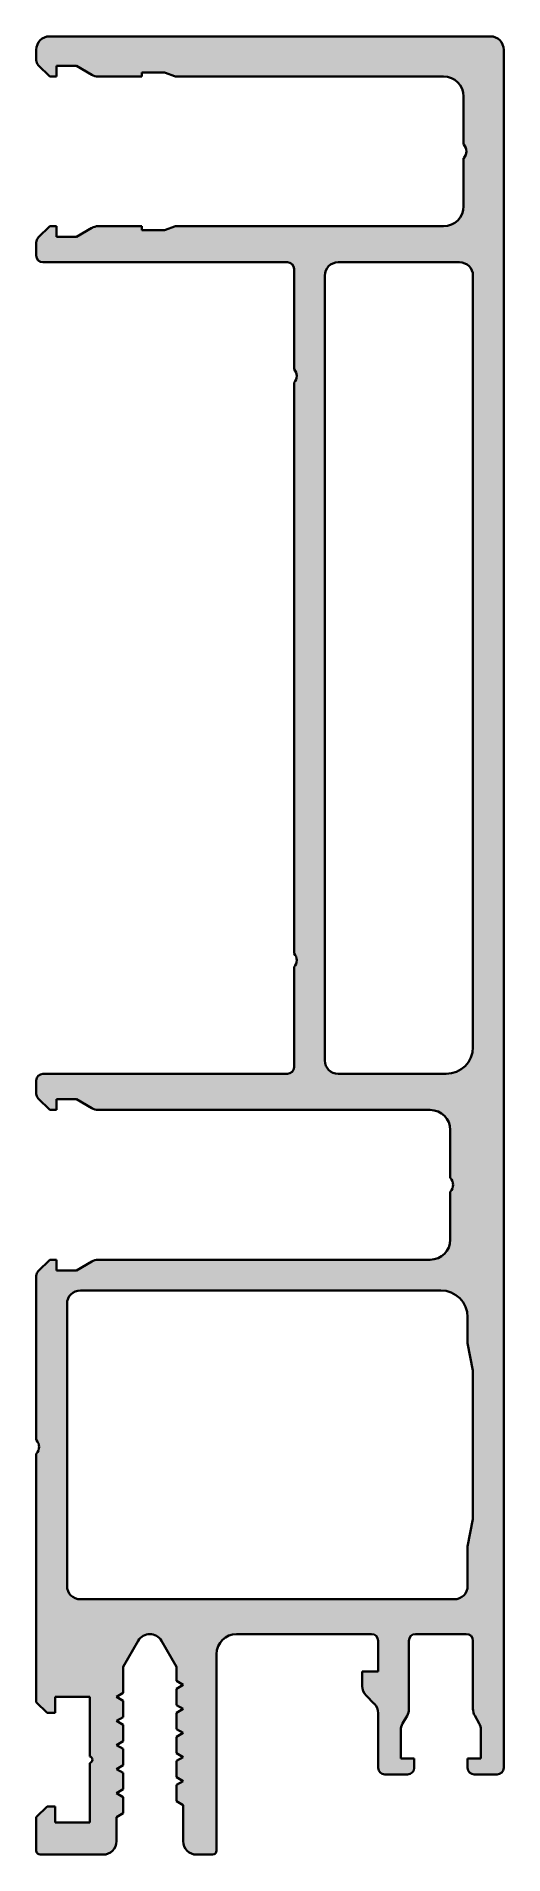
# Model space of a CAD drawing. Header units: millimetres. Extents: x 1 to 36, y 0 to 136.
import ezdxf

# ---------------------------------------------------------------- set-up
doc = ezdxf.new("R2010")
doc.units = ezdxf.units.MM
doc.layers.add('0S-Alu hatch', color=253, linetype='Continuous', lineweight=25, true_color=0xadadad)
doc.layers.add('S03_AL_Kontur', color=7, linetype='Continuous', lineweight=35, true_color=0xffffff)

msp = doc.modelspace()

# ---------------------------------------------------------------- hatches: boundary and pattern name
at = {"layer": '0S-Alu hatch', "extrusion": (0, 0, -1)}
h = msp.add_hatch(color=256, dxfattribs=at)
h.paths.add_polyline_path([(-5.9, 133), (-5.87, 133), (-5.84, 133), (-5.81, 133), (-5.77, 133.01), (-5.74, 133.01), (-5.71, 133.02), (-5.68, 133.03), (-5.64, 133.03), (-5.61, 133.04), (-5.58, 133.05), (-5.55, 133.06), (-5.52, 133.08), (-5.49, 133.09), (-5.46, 133.1), (-5.43, 133.12), (-5.4, 133.13), (-4.25, 133.8), (-2.75, 133.8), (-2.75, 133), (-2.25, 133), (-1.4, 133.85), (-1.39, 133.86), (-1.38, 133.87), (-1.37, 133.88), (-1.36, 133.89), (-1.36, 133.9), (-1.35, 133.91), (-1.34, 133.92), (-1.33, 133.93), (-1.33, 133.94), (-1.32, 133.95), (-1.32, 133.96), (-1.31, 133.97), (-1.3, 133.98), (-1.3, 133.99), (-1.29, 134), (-1.29, 134.02), (-1.28, 134.03), (-1.28, 134.04), (-1.28, 134.05), (-1.27, 134.06), (-1.27, 134.07), (-1.26, 134.09), (-1.26, 134.1), (-1.26, 134.11), (-1.26, 134.12), (-1.26, 134.13), (-1.25, 134.15), (-1.25, 134.16), (-1.25, 134.17), (-1.25, 134.18), (-1.25, 134.2), (-1.25, 134.21), (-1.25, 135), (-1.25, 135.02), (-1.25, 135.04), (-1.25, 135.07), (-1.25, 135.09), (-1.26, 135.11), (-1.26, 135.14), (-1.26, 135.16), (-1.27, 135.18), (-1.27, 135.21), (-1.28, 135.23), (-1.28, 135.25), (-1.29, 135.28), (-1.3, 135.3), (-1.3, 135.32), (-1.31, 135.34), (-1.32, 135.37), (-1.33, 135.39), (-1.34, 135.41), (-1.35, 135.44), (-1.36, 135.46), (-1.37, 135.48), (-1.39, 135.5), (-1.4, 135.53), (-1.41, 135.55), (-1.43, 135.57), (-1.44, 135.59), (-1.46, 135.61), (-1.47, 135.63), (-1.49, 135.65), (-1.51, 135.67), (-1.52, 135.69), (-1.54, 135.71), (-1.56, 135.73), (-1.58, 135.74), (-1.6, 135.76), (-1.62, 135.78), (-1.64, 135.79), (-1.66, 135.81), (-1.68, 135.82), (-1.7, 135.84), (-1.72, 135.85), (-1.75, 135.86), (-1.77, 135.88), (-1.79, 135.89), (-1.81, 135.9), (-1.84, 135.91), (-1.86, 135.92), (-1.88, 135.93), (-1.91, 135.94), (-1.93, 135.95), (-1.95, 135.95), (-1.97, 135.96), (-2, 135.97), (-2.02, 135.97), (-2.04, 135.98), (-2.07, 135.98), (-2.09, 135.99), (-2.11, 135.99), (-2.14, 135.99), (-2.16, 136), (-2.18, 136), (-2.21, 136), (-2.23, 136), (-2.25, 136), (-35.25, 136), (-35.27, 136), (-35.29, 136), (-35.32, 136), (-35.34, 136), (-35.36, 135.99), (-35.39, 135.99), (-35.41, 135.99), (-35.43, 135.98), (-35.46, 135.98), (-35.48, 135.97), (-35.5, 135.97), (-35.53, 135.96), (-35.55, 135.95), (-35.57, 135.95), (-35.59, 135.94), (-35.62, 135.93), (-35.64, 135.92), (-35.66, 135.91), (-35.69, 135.9), (-35.71, 135.89), (-35.73, 135.88), (-35.75, 135.86), (-35.78, 135.85), (-35.8, 135.84), (-35.82, 135.82), (-35.84, 135.81), (-35.86, 135.79), (-35.88, 135.78), (-35.9, 135.76), (-35.92, 135.74), (-35.94, 135.73), (-35.96, 135.71), (-35.98, 135.69), (-35.99, 135.67), (-36.01, 135.65), (-36.03, 135.63), (-36.04, 135.61), (-36.06, 135.59), (-36.07, 135.57), (-36.09, 135.55), (-36.1, 135.53), (-36.11, 135.5), (-36.13, 135.48), (-36.14, 135.46), (-36.15, 135.44), (-36.16, 135.41), (-36.17, 135.39), (-36.18, 135.37), (-36.19, 135.34), (-36.2, 135.32), (-36.2, 135.3), (-36.21, 135.28), (-36.22, 135.25), (-36.22, 135.23), (-36.23, 135.21), (-36.23, 135.18), (-36.24, 135.16), (-36.24, 135.14), (-36.24, 135.11), (-36.25, 135.09), (-36.25, 135.07), (-36.25, 135.04), (-36.25, 135.02), (-36.25, 135), (-36.25, 6.5), (-36.25, 6.49), (-36.25, 6.48), (-36.25, 6.47), (-36.25, 6.46), (-36.25, 6.44), (-36.25, 6.43), (-36.24, 6.42), (-36.24, 6.41), (-36.24, 6.4), (-36.24, 6.39), (-36.23, 6.37), (-36.23, 6.36), (-36.23, 6.35), (-36.22, 6.34), (-36.22, 6.33), (-36.21, 6.32), (-36.21, 6.3), (-36.21, 6.29), (-36.2, 6.28), (-36.19, 6.27), (-36.19, 6.26), (-36.18, 6.25), (-36.18, 6.24), (-36.17, 6.23), (-36.16, 6.22), (-36.15, 6.21), (-36.15, 6.19), (-36.14, 6.18), (-36.13, 6.17), (-36.12, 6.17), (-36.11, 6.16), (-36.1, 6.15), (-36.09, 6.14), (-36.08, 6.13), (-36.08, 6.12), (-36.07, 6.11), (-36.06, 6.1), (-36.04, 6.1), (-36.03, 6.09), (-36.02, 6.08), (-36.01, 6.07), (-36, 6.07), (-35.99, 6.06), (-35.98, 6.06), (-35.97, 6.05), (-35.96, 6.04), (-35.95, 6.04), (-35.93, 6.04), (-35.92, 6.03), (-35.91, 6.03), (-35.9, 6.02), (-35.89, 6.02), (-35.88, 6.02), (-35.86, 6.01), (-35.85, 6.01), (-35.84, 6.01), (-35.83, 6.01), (-35.82, 6), (-35.81, 6), (-35.79, 6), (-35.78, 6), (-35.77, 6), (-35.76, 6), (-35.75, 6), (-34.05, 6), (-34.04, 6), (-34.03, 6), (-34.02, 6), (-34.01, 6), (-33.99, 6), (-33.98, 6), (-33.97, 6.01), (-33.96, 6.01), (-33.95, 6.01), (-33.94, 6.01), (-33.92, 6.02), (-33.91, 6.02), (-33.9, 6.02), (-33.89, 6.03), (-33.88, 6.03), (-33.87, 6.04), (-33.85, 6.04), (-33.84, 6.04), (-33.83, 6.05), (-33.82, 6.06), (-33.81, 6.06), (-33.8, 6.07), (-33.79, 6.07), (-33.78, 6.08), (-33.77, 6.09), (-33.76, 6.1), (-33.74, 6.1), (-33.73, 6.11), (-33.72, 6.12), (-33.72, 6.13), (-33.71, 6.14), (-33.7, 6.15), (-33.69, 6.16), (-33.68, 6.17), (-33.67, 6.17), (-33.66, 6.18), (-33.65, 6.19), (-33.65, 6.21), (-33.64, 6.22), (-33.63, 6.23), (-33.62, 6.24), (-33.62, 6.25), (-33.61, 6.26), (-33.61, 6.27), (-33.6, 6.28), (-33.59, 6.29), (-33.59, 6.3), (-33.59, 6.32), (-33.58, 6.33), (-33.58, 6.34), (-33.57, 6.35), (-33.57, 6.36), (-33.57, 6.37), (-33.56, 6.39), (-33.56, 6.4), (-33.56, 6.41), (-33.56, 6.42), (-33.55, 6.43), (-33.55, 6.44), (-33.55, 6.46), (-33.55, 6.47), (-33.55, 6.48), (-33.55, 6.49), (-33.55, 6.5), (-33.55, 7.2), (-34.55, 7.2), (-34.55, 9.32), (-34.55, 9.36), (-34.55, 9.39), (-34.55, 9.42), (-34.54, 9.45), (-34.54, 9.49), (-34.53, 9.52), (-34.52, 9.55), (-34.52, 9.58), (-34.51, 9.62), (-34.5, 9.65), (-34.49, 9.68), (-34.47, 9.71), (-34.46, 9.74), (-34.45, 9.77), (-34.43, 9.8), (-34.42, 9.82), (-34.08, 10.4), (-34.07, 10.43), (-34.05, 10.46), (-34.04, 10.49), (-34.03, 10.52), (-34.01, 10.55), (-34, 10.58), (-33.99, 10.61), (-33.98, 10.64), (-33.98, 10.67), (-33.97, 10.71), (-33.96, 10.74), (-33.96, 10.77), (-33.95, 10.8), (-33.95, 10.84), (-33.95, 10.87), (-33.95, 10.9), (-33.95, 16), (-33.95, 16.01), (-33.95, 16.02), (-33.95, 16.03), (-33.95, 16.04), (-33.95, 16.06), (-33.95, 16.07), (-33.94, 16.08), (-33.94, 16.09), (-33.94, 16.1), (-33.94, 16.11), (-33.93, 16.13), (-33.93, 16.14), (-33.93, 16.15), (-33.92, 16.16), (-33.92, 16.17), (-33.91, 16.18), (-33.91, 16.2), (-33.91, 16.21), (-33.9, 16.22), (-33.89, 16.23), (-33.89, 16.24), (-33.88, 16.25), (-33.88, 16.26), (-33.87, 16.27), (-33.86, 16.28), (-33.85, 16.29), (-33.85, 16.31), (-33.84, 16.32), (-33.83, 16.33), (-33.82, 16.33), (-33.81, 16.34), (-33.8, 16.35), (-33.79, 16.36), (-33.78, 16.37), (-33.78, 16.38), (-33.77, 16.39), (-33.76, 16.4), (-33.74, 16.4), (-33.73, 16.41), (-33.72, 16.42), (-33.71, 16.43), (-33.7, 16.43), (-33.69, 16.44), (-33.68, 16.44), (-33.67, 16.45), (-33.66, 16.46), (-33.65, 16.46), (-33.63, 16.46), (-33.62, 16.47), (-33.61, 16.47), (-33.6, 16.48), (-33.59, 16.48), (-33.58, 16.48), (-33.56, 16.49), (-33.55, 16.49), (-33.54, 16.49), (-33.53, 16.49), (-33.52, 16.5), (-33.51, 16.5), (-33.49, 16.5), (-33.48, 16.5), (-33.47, 16.5), (-33.46, 16.5), (-33.45, 16.5), (-29.65, 16.5), (-29.64, 16.5), (-29.63, 16.5), (-29.62, 16.5), (-29.61, 16.5), (-29.59, 16.5), (-29.58, 16.5), (-29.57, 16.49), (-29.56, 16.49), (-29.55, 16.49), (-29.54, 16.49), (-29.52, 16.48), (-29.51, 16.48), (-29.5, 16.48), (-29.49, 16.47), (-29.48, 16.47), (-29.47, 16.46), (-29.45, 16.46), (-29.44, 16.46), (-29.43, 16.45), (-29.42, 16.44), (-29.41, 16.44), (-29.4, 16.43), (-29.39, 16.43), (-29.38, 16.42), (-29.37, 16.41), (-29.36, 16.4), (-29.34, 16.4), (-29.33, 16.39), (-29.32, 16.38), (-29.32, 16.37), (-29.31, 16.36), (-29.3, 16.35), (-29.29, 16.34), (-29.28, 16.33), (-29.27, 16.33), (-29.26, 16.32), (-29.25, 16.31), (-29.25, 16.29), (-29.24, 16.28), (-29.23, 16.27), (-29.22, 16.26), (-29.22, 16.25), (-29.21, 16.24), (-29.21, 16.23), (-29.2, 16.22), (-29.19, 16.21), (-29.19, 16.2), (-29.19, 16.18), (-29.18, 16.17), (-29.18, 16.16), (-29.17, 16.15), (-29.17, 16.14), (-29.17, 16.13), (-29.16, 16.11), (-29.16, 16.1), (-29.16, 16.09), (-29.16, 16.08), (-29.15, 16.07), (-29.15, 16.06), (-29.15, 16.04), (-29.15, 16.03), (-29.15, 16.02), (-29.15, 16.01), (-29.15, 16), (-29.15, 10.88), (-29.15, 10.84), (-29.15, 10.81), (-29.15, 10.78), (-29.14, 10.75), (-29.14, 10.71), (-29.13, 10.68), (-29.12, 10.65), (-29.12, 10.62), (-29.11, 10.58), (-29.1, 10.55), (-29.09, 10.52), (-29.07, 10.49), (-29.06, 10.46), (-29.05, 10.43), (-29.03, 10.4), (-29.02, 10.38), (-28.68, 9.8), (-28.67, 9.77), (-28.65, 9.74), (-28.64, 9.71), (-28.63, 9.68), (-28.61, 9.65), (-28.6, 9.62), (-28.59, 9.59), (-28.58, 9.56), (-28.58, 9.53), (-28.57, 9.49), (-28.56, 9.46), (-28.56, 9.43), (-28.55, 9.4), (-28.55, 9.36), (-28.55, 9.33), (-28.55, 9.3), (-28.55, 7.2), (-29.55, 7.2), (-29.55, 6.5), (-29.55, 6.49), (-29.55, 6.48), (-29.55, 6.47), (-29.55, 6.46), (-29.55, 6.44), (-29.55, 6.43), (-29.54, 6.42), (-29.54, 6.41), (-29.54, 6.4), (-29.54, 6.39), (-29.53, 6.37), (-29.53, 6.36), (-29.53, 6.35), (-29.52, 6.34), (-29.52, 6.33), (-29.51, 6.32), (-29.51, 6.3), (-29.51, 6.29), (-29.5, 6.28), (-29.49, 6.27), (-29.49, 6.26), (-29.48, 6.25), (-29.48, 6.24), (-29.47, 6.23), (-29.46, 6.22), (-29.45, 6.21), (-29.45, 6.19), (-29.44, 6.18), (-29.43, 6.17), (-29.42, 6.17), (-29.41, 6.16), (-29.4, 6.15), (-29.39, 6.14), (-29.38, 6.13), (-29.38, 6.12), (-29.37, 6.11), (-29.36, 6.1), (-29.34, 6.1), (-29.33, 6.09), (-29.32, 6.08), (-29.31, 6.07), (-29.3, 6.07), (-29.29, 6.06), (-29.28, 6.06), (-29.27, 6.05), (-29.26, 6.04), (-29.25, 6.04), (-29.23, 6.04), (-29.22, 6.03), (-29.21, 6.03), (-29.2, 6.02), (-29.19, 6.02), (-29.18, 6.02), (-29.16, 6.01), (-29.15, 6.01), (-29.14, 6.01), (-29.13, 6.01), (-29.12, 6), (-29.11, 6), (-29.09, 6), (-29.08, 6), (-29.07, 6), (-29.06, 6), (-29.05, 6), (-27.35, 6), (-27.34, 6), (-27.33, 6), (-27.32, 6), (-27.31, 6), (-27.29, 6), (-27.28, 6), (-27.27, 6.01), (-27.26, 6.01), (-27.25, 6.01), (-27.24, 6.01), (-27.22, 6.02), (-27.21, 6.02), (-27.2, 6.02), (-27.19, 6.03), (-27.18, 6.03), (-27.17, 6.04), (-27.15, 6.04), (-27.14, 6.04), (-27.13, 6.05), (-27.12, 6.06), (-27.11, 6.06), (-27.1, 6.07), (-27.09, 6.07), (-27.08, 6.08), (-27.07, 6.09), (-27.06, 6.1), (-27.04, 6.1), (-27.03, 6.11), (-27.02, 6.12), (-27.02, 6.13), (-27.01, 6.14), (-27, 6.15), (-26.99, 6.16), (-26.98, 6.17), (-26.97, 6.17), (-26.96, 6.18), (-26.95, 6.19), (-26.95, 6.21), (-26.94, 6.22), (-26.93, 6.23), (-26.92, 6.24), (-26.92, 6.25), (-26.91, 6.26), (-26.91, 6.27), (-26.9, 6.28), (-26.89, 6.29), (-26.89, 6.3), (-26.89, 6.32), (-26.88, 6.33), (-26.88, 6.34), (-26.87, 6.35), (-26.87, 6.36), (-26.87, 6.37), (-26.86, 6.39), (-26.86, 6.4), (-26.86, 6.41), (-26.86, 6.42), (-26.85, 6.43), (-26.85, 6.44), (-26.85, 6.46), (-26.85, 6.47), (-26.85, 6.48), (-26.85, 6.49), (-26.85, 6.5), (-26.85, 10.59), (-26.85, 10.61), (-26.85, 10.63), (-26.85, 10.66), (-26.85, 10.68), (-26.84, 10.71), (-26.84, 10.73), (-26.84, 10.75), (-26.83, 10.78), (-26.83, 10.8), (-26.82, 10.83), (-26.81, 10.85), (-26.81, 10.87), (-26.8, 10.9), (-26.79, 10.92), (-26.78, 10.95), (-26.77, 10.97), (-26.76, 10.99), (-26.75, 11.01), (-26.74, 11.04), (-26.73, 11.06), (-26.72, 11.08), (-26.71, 11.1), (-26.69, 11.12), (-26.68, 11.14), (-26.67, 11.16), (-26.65, 11.18), (-26.64, 11.2), (-26.62, 11.22), (-26.61, 11.24), (-26.59, 11.26), (-26.57, 11.28), (-26.56, 11.29), (-25.94, 11.91), (-25.93, 11.92), (-25.91, 11.94), (-25.89, 11.96), (-25.88, 11.98), (-25.86, 12), (-25.85, 12.02), (-25.83, 12.04), (-25.82, 12.06), (-25.81, 12.08), (-25.79, 12.1), (-25.78, 12.12), (-25.77, 12.14), (-25.76, 12.16), (-25.75, 12.19), (-25.74, 12.21), (-25.73, 12.23), (-25.72, 12.25), (-25.71, 12.28), (-25.7, 12.3), (-25.69, 12.33), (-25.69, 12.35), (-25.68, 12.37), (-25.67, 12.4), (-25.67, 12.42), (-25.66, 12.45), (-25.66, 12.47), (-25.66, 12.49), (-25.65, 12.52), (-25.65, 12.54), (-25.65, 12.57), (-25.65, 12.59), (-25.65, 12.61), (-25.65, 13.7), (-26.85, 13.7), (-26.85, 16), (-26.85, 16.01), (-26.85, 16.02), (-26.85, 16.03), (-26.85, 16.04), (-26.85, 16.06), (-26.85, 16.07), (-26.84, 16.08), (-26.84, 16.09), (-26.84, 16.1), (-26.84, 16.11), (-26.83, 16.13), (-26.83, 16.14), (-26.83, 16.15), (-26.82, 16.16), (-26.82, 16.17), (-26.81, 16.18), (-26.81, 16.2), (-26.81, 16.21), (-26.8, 16.22), (-26.79, 16.23), (-26.79, 16.24), (-26.78, 16.25), (-26.78, 16.26), (-26.77, 16.27), (-26.76, 16.28), (-26.75, 16.29), (-26.75, 16.31), (-26.74, 16.32), (-26.73, 16.33), (-26.72, 16.33), (-26.71, 16.34), (-26.7, 16.35), (-26.69, 16.36), (-26.68, 16.37), (-26.68, 16.38), (-26.67, 16.39), (-26.66, 16.4), (-26.64, 16.4), (-26.63, 16.41), (-26.62, 16.42), (-26.61, 16.43), (-26.6, 16.43), (-26.59, 16.44), (-26.58, 16.44), (-26.57, 16.45), (-26.56, 16.46), (-26.55, 16.46), (-26.53, 16.46), (-26.52, 16.47), (-26.51, 16.47), (-26.5, 16.48), (-26.49, 16.48), (-26.48, 16.48), (-26.46, 16.49), (-26.45, 16.49), (-26.44, 16.49), (-26.43, 16.49), (-26.42, 16.5), (-26.41, 16.5), (-26.39, 16.5), (-26.38, 16.5), (-26.37, 16.5), (-26.36, 16.5), (-26.35, 16.5), (-16.25, 16.5), (-16.22, 16.5), (-16.18, 16.5), (-16.15, 16.5), (-16.12, 16.49), (-16.08, 16.49), (-16.05, 16.49), (-16.01, 16.48), (-15.98, 16.47), (-15.94, 16.47), (-15.91, 16.46), (-15.87, 16.45), (-15.84, 16.44), (-15.8, 16.43), (-15.77, 16.42), (-15.73, 16.41), (-15.7, 16.39), (-15.66, 16.38), (-15.63, 16.37), (-15.59, 16.35), (-15.56, 16.33), (-15.53, 16.31), (-15.49, 16.3), (-15.46, 16.28), (-15.43, 16.26), (-15.4, 16.23), (-15.37, 16.21), (-15.33, 16.19), (-15.3, 16.16), (-15.27, 16.14), (-15.25, 16.11), (-15.22, 16.09), (-15.19, 16.06), (-15.16, 16.03), (-15.14, 16), (-15.11, 15.98), (-15.09, 15.95), (-15.06, 15.92), (-15.04, 15.88), (-15.02, 15.85), (-14.99, 15.82), (-14.97, 15.79), (-14.95, 15.76), (-14.94, 15.72), (-14.92, 15.69), (-14.9, 15.66), (-14.88, 15.62), (-14.87, 15.59), (-14.86, 15.55), (-14.84, 15.52), (-14.83, 15.48), (-14.82, 15.45), (-14.81, 15.41), (-14.8, 15.38), (-14.79, 15.34), (-14.78, 15.31), (-14.78, 15.27), (-14.77, 15.24), (-14.76, 15.2), (-14.76, 15.17), (-14.76, 15.13), (-14.75, 15.1), (-14.75, 15.07), (-14.75, 15.03), (-14.75, 15), (-14.75, 0.3), (-14.75, 0.29), (-14.75, 0.29), (-14.75, 0.28), (-14.75, 0.27), (-14.75, 0.27), (-14.75, 0.26), (-14.75, 0.25), (-14.74, 0.25), (-14.74, 0.24), (-14.74, 0.23), (-14.74, 0.22), (-14.74, 0.22), (-14.74, 0.21), (-14.73, 0.2), (-14.73, 0.2), (-14.73, 0.19), (-14.73, 0.18), (-14.72, 0.18), (-14.72, 0.17), (-14.72, 0.16), (-14.71, 0.16), (-14.71, 0.15), (-14.71, 0.14), (-14.7, 0.14), (-14.7, 0.13), (-14.69, 0.12), (-14.69, 0.12), (-14.68, 0.11), (-14.68, 0.1), (-14.67, 0.1), (-14.67, 0.09), (-14.66, 0.09), (-14.66, 0.08), (-14.65, 0.08), (-14.65, 0.07), (-14.64, 0.07), (-14.63, 0.06), (-14.63, 0.06), (-14.62, 0.05), (-14.61, 0.05), (-14.61, 0.04), (-14.6, 0.04), (-14.59, 0.04), (-14.59, 0.03), (-14.58, 0.03), (-14.57, 0.03), (-14.57, 0.02), (-14.56, 0.02), (-14.55, 0.02), (-14.55, 0.02), (-14.54, 0.01), (-14.53, 0.01), (-14.53, 0.01), (-14.52, 0.01), (-14.51, 0.01), (-14.5, 0.01), (-14.5, 0), (-14.49, 0), (-14.48, 0), (-14.48, 0), (-14.47, 0), (-14.46, 0), (-14.46, 0), (-14.45, 0), (-13.25, 0), (-13.23, 0), (-13.21, 0), (-13.18, 0), (-13.16, 0), (-13.14, 0.01), (-13.11, 0.01), (-13.09, 0.01), (-13.07, 0.02), (-13.04, 0.02), (-13.02, 0.03), (-13, 0.03), (-12.97, 0.04), (-12.95, 0.05), (-12.93, 0.05), (-12.91, 0.06), (-12.88, 0.07), (-12.86, 0.08), (-12.84, 0.09), (-12.81, 0.1), (-12.79, 0.11), (-12.77, 0.12), (-12.75, 0.14), (-12.72, 0.15), (-12.7, 0.16), (-12.68, 0.18), (-12.66, 0.19), (-12.64, 0.21), (-12.62, 0.22), (-12.6, 0.24), (-12.58, 0.26), (-12.56, 0.27), (-12.54, 0.29), (-12.52, 0.31), (-12.51, 0.33), (-12.49, 0.35), (-12.47, 0.37), (-12.46, 0.39), (-12.44, 0.41), (-12.43, 0.43), (-12.41, 0.45), (-12.4, 0.47), (-12.39, 0.5), (-12.37, 0.52), (-12.36, 0.54), (-12.35, 0.56), (-12.34, 0.59), (-12.33, 0.61), (-12.32, 0.63), (-12.31, 0.66), (-12.3, 0.68), (-12.3, 0.7), (-12.29, 0.72), (-12.28, 0.75), (-12.28, 0.77), (-12.27, 0.79), (-12.27, 0.82), (-12.26, 0.84), (-12.26, 0.86), (-12.26, 0.89), (-12.25, 0.91), (-12.25, 0.93), (-12.25, 0.96), (-12.25, 0.98), (-12.25, 1), (-12.25, 3.7), (-11.75, 3.99), (-11.75, 5.21), (-12.25, 5.5), (-11.75, 5.79), (-11.75, 7.01), (-12.25, 7.3), (-11.75, 7.59), (-11.75, 8.81), (-12.25, 9.1), (-11.75, 9.39), (-11.75, 10.61), (-12.25, 10.9), (-11.75, 11.19), (-11.75, 12.41), (-12.25, 12.7), (-11.75, 12.99), (-11.75, 14.04), (-10.62, 16), (-10.6, 16.03), (-10.58, 16.05), (-10.56, 16.08), (-10.55, 16.11), (-10.53, 16.13), (-10.5, 16.16), (-10.48, 16.18), (-10.46, 16.2), (-10.44, 16.23), (-10.41, 16.25), (-10.39, 16.27), (-10.36, 16.29), (-10.33, 16.31), (-10.31, 16.33), (-10.28, 16.35), (-10.25, 16.37), (-10.22, 16.38), (-10.19, 16.4), (-10.16, 16.41), (-10.13, 16.42), (-10.1, 16.44), (-10.07, 16.45), (-10.04, 16.46), (-10, 16.47), (-9.97, 16.47), (-9.94, 16.48), (-9.91, 16.49), (-9.88, 16.49), (-9.84, 16.5), (-9.81, 16.5), (-9.78, 16.5), (-9.75, 16.5), (-9.72, 16.5), (-9.69, 16.5), (-9.66, 16.5), (-9.62, 16.49), (-9.59, 16.49), (-9.56, 16.48), (-9.53, 16.47), (-9.5, 16.47), (-9.46, 16.46), (-9.43, 16.45), (-9.4, 16.44), (-9.37, 16.42), (-9.34, 16.41), (-9.31, 16.4), (-9.28, 16.38), (-9.25, 16.37), (-9.22, 16.35), (-9.19, 16.33), (-9.17, 16.31), (-9.14, 16.29), (-9.11, 16.27), (-9.09, 16.25), (-9.06, 16.23), (-9.04, 16.2), (-9.02, 16.18), (-9, 16.16), (-8.97, 16.13), (-8.95, 16.11), (-8.94, 16.08), (-8.92, 16.05), (-8.9, 16.03), (-8.88, 16), (-7.75, 14.04), (-7.75, 12.09), (-7.25, 11.8), (-7.75, 11.51), (-7.75, 10.29), (-7.25, 10), (-7.75, 9.71), (-7.75, 8.49), (-7.25, 8.2), (-7.75, 7.91), (-7.75, 6.69), (-7.25, 6.4), (-7.75, 6.11), (-7.75, 4.89), (-7.25, 4.6), (-7.75, 4.31), (-7.75, 3.09), (-7.25, 2.8), (-7.25, 1), (-7.25, 0.98), (-7.25, 0.96), (-7.25, 0.93), (-7.25, 0.91), (-7.24, 0.89), (-7.24, 0.86), (-7.24, 0.84), (-7.23, 0.82), (-7.23, 0.79), (-7.22, 0.77), (-7.22, 0.75), (-7.21, 0.72), (-7.2, 0.7), (-7.2, 0.68), (-7.19, 0.66), (-7.18, 0.63), (-7.17, 0.61), (-7.16, 0.59), (-7.15, 0.56), (-7.14, 0.54), (-7.13, 0.52), (-7.11, 0.5), (-7.1, 0.47), (-7.09, 0.45), (-7.07, 0.43), (-7.06, 0.41), (-7.04, 0.39), (-7.03, 0.37), (-7.01, 0.35), (-6.99, 0.33), (-6.98, 0.31), (-6.96, 0.29), (-6.94, 0.27), (-6.92, 0.26), (-6.9, 0.24), (-6.88, 0.22), (-6.86, 0.21), (-6.84, 0.19), (-6.82, 0.18), (-6.8, 0.16), (-6.78, 0.15), (-6.75, 0.14), (-6.73, 0.12), (-6.71, 0.11), (-6.69, 0.1), (-6.66, 0.09), (-6.64, 0.08), (-6.62, 0.07), (-6.59, 0.06), (-6.57, 0.05), (-6.55, 0.05), (-6.53, 0.04), (-6.5, 0.03), (-6.48, 0.03), (-6.46, 0.02), (-6.43, 0.02), (-6.41, 0.01), (-6.39, 0.01), (-6.36, 0.01), (-6.34, 0), (-6.32, 0), (-6.29, 0), (-6.27, 0), (-6.25, 0), (-1.55, 0), (-1.54, 0), (-1.54, 0), (-1.53, 0), (-1.52, 0), (-1.52, 0), (-1.51, 0), (-1.5, 0), (-1.5, 0.01), (-1.49, 0.01), (-1.48, 0.01), (-1.47, 0.01), (-1.47, 0.01), (-1.46, 0.01), (-1.45, 0.02), (-1.45, 0.02), (-1.44, 0.02), (-1.43, 0.02), (-1.43, 0.03), (-1.42, 0.03), (-1.41, 0.03), (-1.41, 0.04), (-1.4, 0.04), (-1.39, 0.04), (-1.39, 0.05), (-1.38, 0.05), (-1.37, 0.06), (-1.37, 0.06), (-1.36, 0.07), (-1.35, 0.07), (-1.35, 0.08), (-1.34, 0.08), (-1.34, 0.09), (-1.33, 0.09), (-1.33, 0.1), (-1.32, 0.1), (-1.32, 0.11), (-1.31, 0.12), (-1.31, 0.12), (-1.3, 0.13), (-1.3, 0.14), (-1.29, 0.14), (-1.29, 0.15), (-1.29, 0.16), (-1.28, 0.16), (-1.28, 0.17), (-1.28, 0.18), (-1.27, 0.18), (-1.27, 0.19), (-1.27, 0.2), (-1.27, 0.2), (-1.26, 0.21), (-1.26, 0.22), (-1.26, 0.22), (-1.26, 0.23), (-1.26, 0.24), (-1.26, 0.25), (-1.25, 0.25), (-1.25, 0.26), (-1.25, 0.27), (-1.25, 0.27), (-1.25, 0.28), (-1.25, 0.29), (-1.25, 0.29), (-1.25, 0.3), (-1.25, 2.8), (-2.05, 3.6), (-2.65, 3.6), (-2.65, 2.4), (-5.25, 2.4), (-5.25, 6.85), (-5.25, 6.85), (-5.26, 6.85), (-5.26, 6.85), (-5.27, 6.86), (-5.27, 6.86), (-5.28, 6.86), (-5.28, 6.86), (-5.29, 6.86), (-5.29, 6.86), (-5.3, 6.87), (-5.3, 6.87), (-5.31, 6.87), (-5.31, 6.87), (-5.32, 6.88), (-5.32, 6.88), (-5.33, 6.88), (-5.33, 6.88), (-5.34, 6.89), (-5.34, 6.89), (-5.35, 6.89), (-5.35, 6.9), (-5.35, 6.9), (-5.36, 6.9), (-5.36, 6.91), (-5.37, 6.91), (-5.37, 6.92), (-5.38, 6.92), (-5.38, 6.92), (-5.38, 6.93), (-5.39, 6.93), (-5.39, 6.94), (-5.39, 6.94), (-5.4, 6.94), (-5.4, 6.95), (-5.4, 6.95), (-5.41, 6.96), (-5.41, 6.96), (-5.41, 6.97), (-5.42, 6.97), (-5.42, 6.98), (-5.42, 6.98), (-5.42, 6.99), (-5.43, 6.99), (-5.43, 7), (-5.43, 7), (-5.43, 7.01), (-5.43, 7.01), (-5.44, 7.02), (-5.44, 7.02), (-5.44, 7.03), (-5.44, 7.03), (-5.44, 7.04), (-5.44, 7.04), (-5.44, 7.05), (-5.45, 7.05), (-5.45, 7.06), (-5.45, 7.06), (-5.45, 7.07), (-5.45, 7.07), (-5.45, 7.08), (-5.45, 7.08), (-5.45, 7.09), (-5.45, 7.09), (-5.45, 7.1), (-5.45, 7.11), (-5.45, 7.11), (-5.45, 7.12), (-5.45, 7.12), (-5.45, 7.13), (-5.45, 7.13), (-5.45, 7.14), (-5.45, 7.14), (-5.45, 7.15), (-5.44, 7.15), (-5.44, 7.16), (-5.44, 7.16), (-5.44, 7.17), (-5.44, 7.17), (-5.44, 7.18), (-5.44, 7.18), (-5.43, 7.19), (-5.43, 7.19), (-5.43, 7.2), (-5.43, 7.2), (-5.43, 7.21), (-5.42, 7.21), (-5.42, 7.22), (-5.42, 7.22), (-5.42, 7.23), (-5.41, 7.23), (-5.41, 7.24), (-5.41, 7.24), (-5.4, 7.25), (-5.4, 7.25), (-5.4, 7.26), (-5.39, 7.26), (-5.39, 7.26), (-5.39, 7.27), (-5.38, 7.27), (-5.38, 7.28), (-5.38, 7.28), (-5.37, 7.28), (-5.37, 7.29), (-5.36, 7.29), (-5.36, 7.3), (-5.35, 7.3), (-5.35, 7.3), (-5.35, 7.31), (-5.34, 7.31), (-5.34, 7.31), (-5.33, 7.32), (-5.33, 7.32), (-5.32, 7.32), (-5.32, 7.32), (-5.31, 7.33), (-5.31, 7.33), (-5.3, 7.33), (-5.3, 7.33), (-5.29, 7.34), (-5.29, 7.34), (-5.28, 7.34), (-5.28, 7.34), (-5.27, 7.34), (-5.27, 7.34), (-5.26, 7.35), (-5.26, 7.35), (-5.25, 7.35), (-5.25, 7.35), (-5.25, 11.8), (-2.65, 11.8), (-2.65, 10.6), (-2.05, 10.6), (-1.25, 11.4), (-1.25, 30), (-1.26, 30.01), (-1.27, 30.02), (-1.28, 30.04), (-1.29, 30.05), (-1.3, 30.06), (-1.31, 30.07), (-1.32, 30.09), (-1.33, 30.1), (-1.34, 30.11), (-1.35, 30.13), (-1.36, 30.14), (-1.36, 30.16), (-1.37, 30.17), (-1.38, 30.19), (-1.39, 30.21), (-1.39, 30.22), (-1.4, 30.24), (-1.41, 30.25), (-1.41, 30.27), (-1.42, 30.29), (-1.42, 30.3), (-1.43, 30.32), (-1.43, 30.34), (-1.44, 30.36), (-1.44, 30.37), (-1.44, 30.39), (-1.44, 30.41), (-1.45, 30.43), (-1.45, 30.45), (-1.45, 30.46), (-1.45, 30.48), (-1.45, 30.5), (-1.45, 30.52), (-1.45, 30.54), (-1.45, 30.55), (-1.45, 30.57), (-1.44, 30.59), (-1.44, 30.61), (-1.44, 30.63), (-1.44, 30.64), (-1.43, 30.66), (-1.43, 30.68), (-1.42, 30.7), (-1.42, 30.71), (-1.41, 30.73), (-1.41, 30.75), (-1.4, 30.76), (-1.39, 30.78), (-1.39, 30.79), (-1.38, 30.81), (-1.37, 30.83), (-1.36, 30.84), (-1.36, 30.86), (-1.35, 30.87), (-1.34, 30.89), (-1.33, 30.9), (-1.32, 30.91), (-1.31, 30.93), (-1.3, 30.94), (-1.29, 30.95), (-1.28, 30.96), (-1.27, 30.98), (-1.26, 30.99), (-1.25, 31), (-1.25, 43.29), (-1.25, 43.3), (-1.25, 43.32), (-1.25, 43.33), (-1.25, 43.34), (-1.25, 43.35), (-1.26, 43.37), (-1.26, 43.38), (-1.26, 43.39), (-1.26, 43.4), (-1.26, 43.41), (-1.27, 43.43), (-1.27, 43.44), (-1.28, 43.45), (-1.28, 43.46), (-1.28, 43.47), (-1.29, 43.48), (-1.29, 43.5), (-1.3, 43.51), (-1.3, 43.52), (-1.31, 43.53), (-1.32, 43.54), (-1.32, 43.55), (-1.33, 43.56), (-1.33, 43.57), (-1.34, 43.58), (-1.35, 43.59), (-1.36, 43.6), (-1.36, 43.61), (-1.37, 43.62), (-1.38, 43.63), (-1.39, 43.64), (-1.4, 43.65), (-2.25, 44.5), (-2.75, 44.5), (-2.75, 43.7), (-4.25, 43.7), (-5.4, 44.37), (-5.43, 44.38), (-5.46, 44.4), (-5.49, 44.41), (-5.52, 44.42), (-5.55, 44.44), (-5.58, 44.45), (-5.61, 44.46), (-5.64, 44.47), (-5.68, 44.47), (-5.71, 44.48), (-5.74, 44.49), (-5.77, 44.49), (-5.81, 44.5), (-5.84, 44.5), (-5.87, 44.5), (-5.9, 44.5), (-30.75, 44.5), (-30.78, 44.5), (-30.82, 44.5), (-30.85, 44.5), (-30.88, 44.51), (-30.92, 44.51), (-30.95, 44.51), (-30.99, 44.52), (-31.02, 44.53), (-31.06, 44.53), (-31.09, 44.54), (-31.13, 44.55), (-31.16, 44.56), (-31.2, 44.57), (-31.23, 44.58), (-31.27, 44.59), (-31.3, 44.61), (-31.34, 44.62), (-31.37, 44.63), (-31.41, 44.65), (-31.44, 44.67), (-31.47, 44.69), (-31.51, 44.7), (-31.54, 44.72), (-31.57, 44.74), (-31.6, 44.77), (-31.63, 44.79), (-31.67, 44.81), (-31.7, 44.84), (-31.73, 44.86), (-31.75, 44.89), (-31.78, 44.91), (-31.81, 44.94), (-31.84, 44.97), (-31.86, 45), (-31.89, 45.02), (-31.91, 45.05), (-31.94, 45.08), (-31.96, 45.12), (-31.98, 45.15), (-32.01, 45.18), (-32.03, 45.21), (-32.05, 45.24), (-32.06, 45.28), (-32.08, 45.31), (-32.1, 45.34), (-32.12, 45.38), (-32.13, 45.41), (-32.14, 45.45), (-32.16, 45.48), (-32.17, 45.52), (-32.18, 45.55), (-32.19, 45.59), (-32.2, 45.62), (-32.21, 45.66), (-32.22, 45.69), (-32.22, 45.73), (-32.23, 45.76), (-32.24, 45.8), (-32.24, 45.83), (-32.24, 45.87), (-32.25, 45.9), (-32.25, 45.93), (-32.25, 45.97), (-32.25, 46), (-32.25, 49.6), (-32.26, 49.61), (-32.27, 49.62), (-32.28, 49.64), (-32.29, 49.65), (-32.3, 49.66), (-32.31, 49.67), (-32.32, 49.69), (-32.33, 49.7), (-32.34, 49.71), (-32.35, 49.73), (-32.36, 49.74), (-32.36, 49.76), (-32.37, 49.77), (-32.38, 49.79), (-32.39, 49.81), (-32.39, 49.82), (-32.4, 49.84), (-32.41, 49.85), (-32.41, 49.87), (-32.42, 49.89), (-32.42, 49.9), (-32.43, 49.92), (-32.43, 49.94), (-32.44, 49.96), (-32.44, 49.97), (-32.44, 49.99), (-32.44, 50.01), (-32.45, 50.03), (-32.45, 50.05), (-32.45, 50.06), (-32.45, 50.08), (-32.45, 50.1), (-32.45, 50.12), (-32.45, 50.14), (-32.45, 50.15), (-32.45, 50.17), (-32.44, 50.19), (-32.44, 50.21), (-32.44, 50.23), (-32.44, 50.24), (-32.43, 50.26), (-32.43, 50.28), (-32.42, 50.3), (-32.42, 50.31), (-32.41, 50.33), (-32.41, 50.35), (-32.4, 50.36), (-32.39, 50.38), (-32.39, 50.39), (-32.38, 50.41), (-32.37, 50.43), (-32.36, 50.44), (-32.36, 50.46), (-32.35, 50.47), (-32.34, 50.49), (-32.33, 50.5), (-32.32, 50.51), (-32.31, 50.53), (-32.3, 50.54), (-32.29, 50.55), (-32.28, 50.56), (-32.27, 50.58), (-32.26, 50.59), (-32.25, 50.6), (-32.25, 54.2), (-32.25, 54.23), (-32.25, 54.27), (-32.25, 54.3), (-32.24, 54.33), (-32.24, 54.37), (-32.24, 54.4), (-32.23, 54.44), (-32.22, 54.47), (-32.22, 54.51), (-32.21, 54.54), (-32.2, 54.58), (-32.19, 54.61), (-32.18, 54.65), (-32.17, 54.68), (-32.16, 54.72), (-32.14, 54.75), (-32.13, 54.79), (-32.12, 54.82), (-32.1, 54.86), (-32.08, 54.89), (-32.06, 54.92), (-32.05, 54.96), (-32.03, 54.99), (-32.01, 55.02), (-31.98, 55.05), (-31.96, 55.08), (-31.94, 55.12), (-31.91, 55.15), (-31.89, 55.18), (-31.86, 55.2), (-31.84, 55.23), (-31.81, 55.26), (-31.78, 55.29), (-31.75, 55.31), (-31.73, 55.34), (-31.7, 55.36), (-31.67, 55.39), (-31.63, 55.41), (-31.6, 55.43), (-31.57, 55.46), (-31.54, 55.48), (-31.51, 55.5), (-31.47, 55.51), (-31.44, 55.53), (-31.41, 55.55), (-31.37, 55.57), (-31.34, 55.58), (-31.3, 55.59), (-31.27, 55.61), (-31.23, 55.62), (-31.2, 55.63), (-31.16, 55.64), (-31.13, 55.65), (-31.09, 55.66), (-31.06, 55.67), (-31.02, 55.67), (-30.99, 55.68), (-30.95, 55.69), (-30.92, 55.69), (-30.88, 55.69), (-30.85, 55.7), (-30.82, 55.7), (-30.78, 55.7), (-30.75, 55.7), (-5.9, 55.7), (-5.87, 55.7), (-5.84, 55.7), (-5.81, 55.7), (-5.77, 55.71), (-5.74, 55.71), (-5.71, 55.72), (-5.68, 55.73), (-5.64, 55.73), (-5.61, 55.74), (-5.58, 55.75), (-5.55, 55.76), (-5.52, 55.78), (-5.49, 55.79), (-5.46, 55.8), (-5.43, 55.82), (-5.4, 55.83), (-4.25, 56.5), (-2.75, 56.5), (-2.75, 55.7), (-2.25, 55.7), (-1.4, 56.55), (-1.39, 56.56), (-1.38, 56.57), (-1.37, 56.58), (-1.36, 56.59), (-1.36, 56.6), (-1.35, 56.61), (-1.34, 56.62), (-1.33, 56.63), (-1.33, 56.64), (-1.32, 56.65), (-1.32, 56.66), (-1.31, 56.67), (-1.3, 56.68), (-1.3, 56.69), (-1.29, 56.7), (-1.29, 56.72), (-1.28, 56.73), (-1.28, 56.74), (-1.28, 56.75), (-1.27, 56.76), (-1.27, 56.77), (-1.26, 56.79), (-1.26, 56.8), (-1.26, 56.81), (-1.26, 56.82), (-1.26, 56.83), (-1.25, 56.85), (-1.25, 56.86), (-1.25, 56.87), (-1.25, 56.88), (-1.25, 56.9), (-1.25, 56.91), (-1.25, 57.9), (-1.25, 57.91), (-1.25, 57.92), (-1.25, 57.93), (-1.25, 57.94), (-1.25, 57.96), (-1.25, 57.97), (-1.26, 57.98), (-1.26, 57.99), (-1.26, 58), (-1.26, 58.01), (-1.27, 58.03), (-1.27, 58.04), (-1.27, 58.05), (-1.28, 58.06), (-1.28, 58.07), (-1.29, 58.08), (-1.29, 58.1), (-1.29, 58.11), (-1.3, 58.12), (-1.31, 58.13), (-1.31, 58.14), (-1.32, 58.15), (-1.32, 58.16), (-1.33, 58.17), (-1.34, 58.18), (-1.35, 58.19), (-1.35, 58.21), (-1.36, 58.22), (-1.37, 58.23), (-1.38, 58.23), (-1.39, 58.24), (-1.4, 58.25), (-1.41, 58.26), (-1.42, 58.27), (-1.42, 58.28), (-1.43, 58.29), (-1.44, 58.3), (-1.46, 58.3), (-1.47, 58.31), (-1.48, 58.32), (-1.49, 58.33), (-1.5, 58.33), (-1.51, 58.34), (-1.52, 58.34), (-1.53, 58.35), (-1.54, 58.36), (-1.55, 58.36), (-1.57, 58.36), (-1.58, 58.37), (-1.59, 58.37), (-1.6, 58.38), (-1.61, 58.38), (-1.62, 58.38), (-1.64, 58.39), (-1.65, 58.39), (-1.66, 58.39), (-1.67, 58.39), (-1.68, 58.4), (-1.69, 58.4), (-1.71, 58.4), (-1.72, 58.4), (-1.73, 58.4), (-1.74, 58.4), (-1.75, 58.4), (-20.05, 58.4), (-20.06, 58.4), (-20.07, 58.4), (-20.08, 58.4), (-20.09, 58.4), (-20.11, 58.4), (-20.12, 58.4), (-20.13, 58.41), (-20.14, 58.41), (-20.15, 58.41), (-20.16, 58.41), (-20.18, 58.42), (-20.19, 58.42), (-20.2, 58.42), (-20.21, 58.43), (-20.22, 58.43), (-20.23, 58.44), (-20.25, 58.44), (-20.26, 58.44), (-20.27, 58.45), (-20.28, 58.46), (-20.29, 58.46), (-20.3, 58.47), (-20.31, 58.47), (-20.32, 58.48), (-20.33, 58.49), (-20.34, 58.5), (-20.36, 58.5), (-20.37, 58.51), (-20.38, 58.52), (-20.38, 58.53), (-20.39, 58.54), (-20.4, 58.55), (-20.41, 58.56), (-20.42, 58.57), (-20.43, 58.57), (-20.44, 58.58), (-20.45, 58.59), (-20.45, 58.61), (-20.46, 58.62), (-20.47, 58.63), (-20.48, 58.64), (-20.48, 58.65), (-20.49, 58.66), (-20.49, 58.67), (-20.5, 58.68), (-20.51, 58.69), (-20.51, 58.7), (-20.51, 58.72), (-20.52, 58.73), (-20.52, 58.74), (-20.53, 58.75), (-20.53, 58.76), (-20.53, 58.77), (-20.54, 58.79), (-20.54, 58.8), (-20.54, 58.81), (-20.54, 58.82), (-20.55, 58.83), (-20.55, 58.84), (-20.55, 58.86), (-20.55, 58.87), (-20.55, 58.88), (-20.55, 58.89), (-20.55, 58.9), (-20.55, 66.4), (-20.56, 66.41), (-20.57, 66.42), (-20.58, 66.44), (-20.59, 66.45), (-20.6, 66.46), (-20.61, 66.47), (-20.62, 66.49), (-20.63, 66.5), (-20.64, 66.51), (-20.65, 66.53), (-20.66, 66.54), (-20.66, 66.56), (-20.67, 66.57), (-20.68, 66.59), (-20.69, 66.61), (-20.69, 66.62), (-20.7, 66.64), (-20.71, 66.65), (-20.71, 66.67), (-20.72, 66.69), (-20.72, 66.7), (-20.73, 66.72), (-20.73, 66.74), (-20.74, 66.76), (-20.74, 66.77), (-20.74, 66.79), (-20.74, 66.81), (-20.75, 66.83), (-20.75, 66.85), (-20.75, 66.86), (-20.75, 66.88), (-20.75, 66.9), (-20.75, 66.92), (-20.75, 66.94), (-20.75, 66.95), (-20.75, 66.97), (-20.74, 66.99), (-20.74, 67.01), (-20.74, 67.03), (-20.74, 67.04), (-20.73, 67.06), (-20.73, 67.08), (-20.72, 67.1), (-20.72, 67.11), (-20.71, 67.13), (-20.71, 67.15), (-20.7, 67.16), (-20.69, 67.18), (-20.69, 67.19), (-20.68, 67.21), (-20.67, 67.23), (-20.66, 67.24), (-20.66, 67.26), (-20.65, 67.27), (-20.64, 67.29), (-20.63, 67.3), (-20.62, 67.31), (-20.61, 67.33), (-20.6, 67.34), (-20.59, 67.35), (-20.58, 67.36), (-20.57, 67.38), (-20.56, 67.39), (-20.55, 67.4), (-20.55, 110.1), (-20.56, 110.11), (-20.57, 110.12), (-20.58, 110.14), (-20.59, 110.15), (-20.6, 110.16), (-20.61, 110.17), (-20.62, 110.19), (-20.63, 110.2), (-20.64, 110.21), (-20.65, 110.23), (-20.66, 110.24), (-20.66, 110.26), (-20.67, 110.27), (-20.68, 110.29), (-20.69, 110.31), (-20.69, 110.32), (-20.7, 110.34), (-20.71, 110.35), (-20.71, 110.37), (-20.72, 110.39), (-20.72, 110.4), (-20.73, 110.42), (-20.73, 110.44), (-20.74, 110.46), (-20.74, 110.47), (-20.74, 110.49), (-20.74, 110.51), (-20.75, 110.53), (-20.75, 110.55), (-20.75, 110.56), (-20.75, 110.58), (-20.75, 110.6), (-20.75, 110.62), (-20.75, 110.64), (-20.75, 110.65), (-20.75, 110.67), (-20.74, 110.69), (-20.74, 110.71), (-20.74, 110.73), (-20.74, 110.74), (-20.73, 110.76), (-20.73, 110.78), (-20.72, 110.8), (-20.72, 110.81), (-20.71, 110.83), (-20.71, 110.85), (-20.7, 110.86), (-20.69, 110.88), (-20.69, 110.89), (-20.68, 110.91), (-20.67, 110.93), (-20.66, 110.94), (-20.66, 110.96), (-20.65, 110.97), (-20.64, 110.99), (-20.63, 111), (-20.62, 111.01), (-20.61, 111.03), (-20.6, 111.04), (-20.59, 111.05), (-20.58, 111.06), (-20.57, 111.08), (-20.56, 111.09), (-20.55, 111.1), (-20.55, 118.6), (-20.55, 118.61), (-20.55, 118.62), (-20.55, 118.63), (-20.55, 118.64), (-20.55, 118.66), (-20.55, 118.67), (-20.54, 118.68), (-20.54, 118.69), (-20.54, 118.7), (-20.54, 118.71), (-20.53, 118.73), (-20.53, 118.74), (-20.53, 118.75), (-20.52, 118.76), (-20.52, 118.77), (-20.51, 118.78), (-20.51, 118.8), (-20.51, 118.81), (-20.5, 118.82), (-20.49, 118.83), (-20.49, 118.84), (-20.48, 118.85), (-20.48, 118.86), (-20.47, 118.87), (-20.46, 118.88), (-20.45, 118.89), (-20.45, 118.91), (-20.44, 118.92), (-20.43, 118.93), (-20.42, 118.93), (-20.41, 118.94), (-20.4, 118.95), (-20.39, 118.96), (-20.38, 118.97), (-20.38, 118.98), (-20.37, 118.99), (-20.36, 119), (-20.34, 119), (-20.33, 119.01), (-20.32, 119.02), (-20.31, 119.03), (-20.3, 119.03), (-20.29, 119.04), (-20.28, 119.04), (-20.27, 119.05), (-20.26, 119.06), (-20.25, 119.06), (-20.23, 119.06), (-20.22, 119.07), (-20.21, 119.07), (-20.2, 119.08), (-20.19, 119.08), (-20.18, 119.08), (-20.16, 119.09), (-20.15, 119.09), (-20.14, 119.09), (-20.13, 119.09), (-20.12, 119.1), (-20.11, 119.1), (-20.09, 119.1), (-20.08, 119.1), (-20.07, 119.1), (-20.06, 119.1), (-20.05, 119.1), (-1.75, 119.1), (-1.74, 119.1), (-1.73, 119.1), (-1.72, 119.1), (-1.71, 119.1), (-1.69, 119.1), (-1.68, 119.1), (-1.67, 119.11), (-1.66, 119.11), (-1.65, 119.11), (-1.64, 119.11), (-1.62, 119.12), (-1.61, 119.12), (-1.6, 119.12), (-1.59, 119.13), (-1.58, 119.13), (-1.57, 119.14), (-1.55, 119.14), (-1.54, 119.14), (-1.53, 119.15), (-1.52, 119.16), (-1.51, 119.16), (-1.5, 119.17), (-1.49, 119.17), (-1.48, 119.18), (-1.47, 119.19), (-1.46, 119.2), (-1.44, 119.2), (-1.43, 119.21), (-1.42, 119.22), (-1.42, 119.23), (-1.41, 119.24), (-1.4, 119.25), (-1.39, 119.26), (-1.38, 119.27), (-1.37, 119.27), (-1.36, 119.28), (-1.35, 119.29), (-1.35, 119.31), (-1.34, 119.32), (-1.33, 119.33), (-1.32, 119.34), (-1.32, 119.35), (-1.31, 119.36), (-1.31, 119.37), (-1.3, 119.38), (-1.29, 119.39), (-1.29, 119.4), (-1.29, 119.42), (-1.28, 119.43), (-1.28, 119.44), (-1.27, 119.45), (-1.27, 119.46), (-1.27, 119.47), (-1.26, 119.49), (-1.26, 119.5), (-1.26, 119.51), (-1.26, 119.52), (-1.25, 119.53), (-1.25, 119.54), (-1.25, 119.56), (-1.25, 119.57), (-1.25, 119.58), (-1.25, 119.59), (-1.25, 119.6), (-1.25, 120.59), (-1.25, 120.6), (-1.25, 120.62), (-1.25, 120.63), (-1.25, 120.64), (-1.25, 120.65), (-1.26, 120.67), (-1.26, 120.68), (-1.26, 120.69), (-1.26, 120.7), (-1.26, 120.71), (-1.27, 120.73), (-1.27, 120.74), (-1.28, 120.75), (-1.28, 120.76), (-1.28, 120.77), (-1.29, 120.78), (-1.29, 120.8), (-1.3, 120.81), (-1.3, 120.82), (-1.31, 120.83), (-1.32, 120.84), (-1.32, 120.85), (-1.33, 120.86), (-1.33, 120.87), (-1.34, 120.88), (-1.35, 120.89), (-1.36, 120.9), (-1.36, 120.91), (-1.37, 120.92), (-1.38, 120.93), (-1.39, 120.94), (-1.4, 120.95), (-2.25, 121.8), (-2.75, 121.8), (-2.75, 121), (-4.25, 121), (-5.4, 121.67), (-5.43, 121.68), (-5.46, 121.7), (-5.49, 121.71), (-5.52, 121.72), (-5.55, 121.74), (-5.58, 121.75), (-5.61, 121.76), (-5.64, 121.77), (-5.68, 121.77), (-5.71, 121.78), (-5.74, 121.79), (-5.77, 121.79), (-5.81, 121.8), (-5.84, 121.8), (-5.87, 121.8), (-5.9, 121.8), (-9.15, 121.8), (-9.15, 121.5), (-10.76, 121.5), (-10.77, 121.5), (-10.78, 121.5), (-10.79, 121.5), (-10.81, 121.5), (-10.82, 121.5), (-10.83, 121.5), (-10.84, 121.51), (-10.85, 121.51), (-10.86, 121.51), (-10.87, 121.51), (-10.88, 121.51), (-10.89, 121.52), (-10.9, 121.52), (-10.91, 121.52), (-10.92, 121.53), (-10.93, 121.53), (-11.59, 121.77), (-11.6, 121.77), (-11.61, 121.78), (-11.62, 121.78), (-11.63, 121.78), (-11.64, 121.79), (-11.65, 121.79), (-11.66, 121.79), (-11.68, 121.79), (-11.69, 121.79), (-11.7, 121.8), (-11.71, 121.8), (-11.72, 121.8), (-11.73, 121.8), (-11.74, 121.8), (-11.75, 121.8), (-11.76, 121.8), (-31.75, 121.8), (-31.78, 121.8), (-31.82, 121.8), (-31.85, 121.8), (-31.88, 121.81), (-31.92, 121.81), (-31.95, 121.81), (-31.99, 121.82), (-32.02, 121.83), (-32.06, 121.83), (-32.09, 121.84), (-32.13, 121.85), (-32.16, 121.86), (-32.2, 121.87), (-32.23, 121.88), (-32.27, 121.89), (-32.3, 121.91), (-32.34, 121.92), (-32.37, 121.93), (-32.41, 121.95), (-32.44, 121.97), (-32.47, 121.99), (-32.51, 122), (-32.54, 122.02), (-32.57, 122.04), (-32.6, 122.07), (-32.63, 122.09), (-32.67, 122.11), (-32.7, 122.14), (-32.73, 122.16), (-32.75, 122.19), (-32.78, 122.21), (-32.81, 122.24), (-32.84, 122.27), (-32.86, 122.3), (-32.89, 122.32), (-32.91, 122.35), (-32.94, 122.38), (-32.96, 122.42), (-32.98, 122.45), (-33.01, 122.48), (-33.03, 122.51), (-33.05, 122.54), (-33.06, 122.58), (-33.08, 122.61), (-33.1, 122.64), (-33.12, 122.68), (-33.13, 122.71), (-33.14, 122.75), (-33.16, 122.78), (-33.17, 122.82), (-33.18, 122.85), (-33.19, 122.89), (-33.2, 122.92), (-33.21, 122.96), (-33.22, 122.99), (-33.22, 123.03), (-33.23, 123.06), (-33.24, 123.1), (-33.24, 123.13), (-33.24, 123.17), (-33.25, 123.2), (-33.25, 123.23), (-33.25, 123.27), (-33.25, 123.3), (-33.25, 126.9), (-33.26, 126.91), (-33.27, 126.92), (-33.28, 126.94), (-33.29, 126.95), (-33.3, 126.96), (-33.31, 126.97), (-33.32, 126.99), (-33.33, 127), (-33.34, 127.01), (-33.35, 127.03), (-33.36, 127.04), (-33.36, 127.06), (-33.37, 127.07), (-33.38, 127.09), (-33.39, 127.11), (-33.39, 127.12), (-33.4, 127.14), (-33.41, 127.15), (-33.41, 127.17), (-33.42, 127.19), (-33.42, 127.2), (-33.43, 127.22), (-33.43, 127.24), (-33.44, 127.26), (-33.44, 127.27), (-33.44, 127.29), (-33.44, 127.31), (-33.45, 127.33), (-33.45, 127.35), (-33.45, 127.36), (-33.45, 127.38), (-33.45, 127.4), (-33.45, 127.42), (-33.45, 127.44), (-33.45, 127.45), (-33.45, 127.47), (-33.44, 127.49), (-33.44, 127.51), (-33.44, 127.53), (-33.44, 127.54), (-33.43, 127.56), (-33.43, 127.58), (-33.42, 127.6), (-33.42, 127.61), (-33.41, 127.63), (-33.41, 127.65), (-33.4, 127.66), (-33.39, 127.68), (-33.39, 127.69), (-33.38, 127.71), (-33.37, 127.73), (-33.36, 127.74), (-33.36, 127.76), (-33.35, 127.77), (-33.34, 127.79), (-33.33, 127.8), (-33.32, 127.81), (-33.31, 127.83), (-33.3, 127.84), (-33.29, 127.85), (-33.28, 127.86), (-33.27, 127.88), (-33.26, 127.89), (-33.25, 127.9), (-33.25, 131.5), (-33.25, 131.53), (-33.25, 131.57), (-33.25, 131.6), (-33.24, 131.63), (-33.24, 131.67), (-33.24, 131.7), (-33.23, 131.74), (-33.22, 131.77), (-33.22, 131.81), (-33.21, 131.84), (-33.2, 131.88), (-33.19, 131.91), (-33.18, 131.95), (-33.17, 131.98), (-33.16, 132.02), (-33.14, 132.05), (-33.13, 132.09), (-33.12, 132.12), (-33.1, 132.16), (-33.08, 132.19), (-33.06, 132.22), (-33.05, 132.26), (-33.03, 132.29), (-33.01, 132.32), (-32.98, 132.35), (-32.96, 132.38), (-32.94, 132.42), (-32.91, 132.45), (-32.89, 132.48), (-32.86, 132.5), (-32.84, 132.53), (-32.81, 132.56), (-32.78, 132.59), (-32.75, 132.61), (-32.73, 132.64), (-32.7, 132.66), (-32.67, 132.69), (-32.63, 132.71), (-32.6, 132.73), (-32.57, 132.76), (-32.54, 132.78), (-32.51, 132.8), (-32.47, 132.81), (-32.44, 132.83), (-32.41, 132.85), (-32.37, 132.87), (-32.34, 132.88), (-32.3, 132.89), (-32.27, 132.91), (-32.23, 132.92), (-32.2, 132.93), (-32.16, 132.94), (-32.13, 132.95), (-32.09, 132.96), (-32.06, 132.97), (-32.02, 132.97), (-31.99, 132.98), (-31.95, 132.99), (-31.92, 132.99), (-31.88, 132.99), (-31.85, 133), (-31.82, 133), (-31.78, 133), (-31.75, 133), (-11.76, 133), (-11.75, 133), (-11.74, 133), (-11.73, 133), (-11.72, 133), (-11.71, 133), (-11.7, 133), (-11.69, 133.01), (-11.68, 133.01), (-11.66, 133.01), (-11.65, 133.01), (-11.64, 133.01), (-11.63, 133.02), (-11.62, 133.02), (-11.61, 133.02), (-11.6, 133.03), (-11.59, 133.03), (-10.93, 133.27), (-10.92, 133.27), (-10.91, 133.28), (-10.9, 133.28), (-10.89, 133.28), (-10.88, 133.29), (-10.87, 133.29), (-10.86, 133.29), (-10.85, 133.29), (-10.84, 133.29), (-10.83, 133.3), (-10.82, 133.3), (-10.81, 133.3), (-10.79, 133.3), (-10.78, 133.3), (-10.77, 133.3), (-10.76, 133.3), (-9.15, 133.3), (-9.15, 133)], flags=0)
h.paths.add_polyline_path([(-31.95, 58.4), (-31.99, 58.4), (-32.04, 58.4), (-32.08, 58.4), (-32.13, 58.41), (-32.18, 58.41), (-32.22, 58.42), (-32.27, 58.43), (-32.31, 58.43), (-32.36, 58.44), (-32.41, 58.45), (-32.45, 58.46), (-32.5, 58.48), (-32.55, 58.49), (-32.59, 58.51), (-32.64, 58.52), (-32.69, 58.54), (-32.73, 58.56), (-32.78, 58.58), (-32.82, 58.6), (-32.87, 58.62), (-32.91, 58.65), (-32.96, 58.67), (-33, 58.7), (-33.04, 58.73), (-33.09, 58.75), (-33.13, 58.78), (-33.17, 58.82), (-33.21, 58.85), (-33.25, 58.88), (-33.29, 58.91), (-33.33, 58.95), (-33.36, 58.99), (-33.4, 59.02), (-33.44, 59.06), (-33.47, 59.1), (-33.5, 59.14), (-33.53, 59.18), (-33.57, 59.22), (-33.6, 59.26), (-33.62, 59.31), (-33.65, 59.35), (-33.68, 59.39), (-33.7, 59.44), (-33.73, 59.48), (-33.75, 59.53), (-33.77, 59.57), (-33.79, 59.62), (-33.81, 59.66), (-33.83, 59.71), (-33.84, 59.76), (-33.86, 59.8), (-33.87, 59.85), (-33.89, 59.9), (-33.9, 59.94), (-33.91, 59.99), (-33.92, 60.04), (-33.92, 60.08), (-33.93, 60.13), (-33.94, 60.17), (-33.94, 60.22), (-33.95, 60.27), (-33.95, 60.31), (-33.95, 60.36), (-33.95, 60.4), (-33.95, 118.1), (-33.95, 118.12), (-33.95, 118.14), (-33.95, 118.17), (-33.95, 118.19), (-33.94, 118.21), (-33.94, 118.24), (-33.94, 118.26), (-33.93, 118.28), (-33.93, 118.31), (-33.92, 118.33), (-33.92, 118.35), (-33.91, 118.38), (-33.9, 118.4), (-33.9, 118.42), (-33.89, 118.44), (-33.88, 118.47), (-33.87, 118.49), (-33.86, 118.51), (-33.85, 118.54), (-33.84, 118.56), (-33.83, 118.58), (-33.81, 118.6), (-33.8, 118.63), (-33.79, 118.65), (-33.77, 118.67), (-33.76, 118.69), (-33.74, 118.71), (-33.73, 118.73), (-33.71, 118.75), (-33.69, 118.77), (-33.68, 118.79), (-33.66, 118.81), (-33.64, 118.83), (-33.62, 118.84), (-33.6, 118.86), (-33.58, 118.88), (-33.56, 118.89), (-33.54, 118.91), (-33.52, 118.92), (-33.5, 118.94), (-33.48, 118.95), (-33.45, 118.96), (-33.43, 118.98), (-33.41, 118.99), (-33.39, 119), (-33.36, 119.01), (-33.34, 119.02), (-33.32, 119.03), (-33.29, 119.04), (-33.27, 119.05), (-33.25, 119.05), (-33.23, 119.06), (-33.2, 119.07), (-33.18, 119.07), (-33.16, 119.08), (-33.13, 119.08), (-33.11, 119.09), (-33.09, 119.09), (-33.06, 119.09), (-33.04, 119.1), (-33.02, 119.1), (-32.99, 119.1), (-32.97, 119.1), (-32.95, 119.1), (-23.85, 119.1), (-23.83, 119.1), (-23.81, 119.1), (-23.78, 119.1), (-23.76, 119.1), (-23.74, 119.09), (-23.71, 119.09), (-23.69, 119.09), (-23.67, 119.08), (-23.64, 119.08), (-23.62, 119.07), (-23.6, 119.07), (-23.57, 119.06), (-23.55, 119.05), (-23.53, 119.05), (-23.51, 119.04), (-23.48, 119.03), (-23.46, 119.02), (-23.44, 119.01), (-23.41, 119), (-23.39, 118.99), (-23.37, 118.98), (-23.35, 118.96), (-23.32, 118.95), (-23.3, 118.94), (-23.28, 118.92), (-23.26, 118.91), (-23.24, 118.89), (-23.22, 118.88), (-23.2, 118.86), (-23.18, 118.84), (-23.16, 118.83), (-23.14, 118.81), (-23.12, 118.79), (-23.11, 118.77), (-23.09, 118.75), (-23.07, 118.73), (-23.06, 118.71), (-23.04, 118.69), (-23.03, 118.67), (-23.01, 118.65), (-23, 118.63), (-22.99, 118.6), (-22.97, 118.58), (-22.96, 118.56), (-22.95, 118.54), (-22.94, 118.51), (-22.93, 118.49), (-22.92, 118.47), (-22.91, 118.44), (-22.9, 118.42), (-22.9, 118.4), (-22.89, 118.38), (-22.88, 118.35), (-22.88, 118.33), (-22.87, 118.31), (-22.87, 118.28), (-22.86, 118.26), (-22.86, 118.24), (-22.86, 118.21), (-22.85, 118.19), (-22.85, 118.17), (-22.85, 118.14), (-22.85, 118.12), (-22.85, 118.1), (-22.85, 59.4), (-22.85, 59.38), (-22.85, 59.36), (-22.85, 59.33), (-22.85, 59.31), (-22.86, 59.29), (-22.86, 59.26), (-22.86, 59.24), (-22.87, 59.22), (-22.87, 59.19), (-22.88, 59.17), (-22.88, 59.15), (-22.89, 59.12), (-22.9, 59.1), (-22.9, 59.08), (-22.91, 59.06), (-22.92, 59.03), (-22.93, 59.01), (-22.94, 58.99), (-22.95, 58.96), (-22.96, 58.94), (-22.97, 58.92), (-22.99, 58.9), (-23, 58.87), (-23.01, 58.85), (-23.03, 58.83), (-23.04, 58.81), (-23.06, 58.79), (-23.07, 58.77), (-23.09, 58.75), (-23.11, 58.73), (-23.12, 58.71), (-23.14, 58.69), (-23.16, 58.67), (-23.18, 58.66), (-23.2, 58.64), (-23.22, 58.62), (-23.24, 58.61), (-23.26, 58.59), (-23.28, 58.58), (-23.3, 58.56), (-23.32, 58.55), (-23.35, 58.54), (-23.37, 58.52), (-23.39, 58.51), (-23.41, 58.5), (-23.44, 58.49), (-23.46, 58.48), (-23.48, 58.47), (-23.51, 58.46), (-23.53, 58.45), (-23.55, 58.45), (-23.57, 58.44), (-23.6, 58.43), (-23.62, 58.43), (-23.64, 58.42), (-23.67, 58.42), (-23.69, 58.41), (-23.71, 58.41), (-23.74, 58.41), (-23.76, 58.4), (-23.78, 58.4), (-23.81, 58.4), (-23.83, 58.4), (-23.85, 58.4)], flags=0)
h.paths.add_polyline_path([(-33.95, 36.2), (-33.55, 38.26), (-33.55, 40.2), (-33.55, 40.24), (-33.55, 40.29), (-33.55, 40.33), (-33.54, 40.38), (-33.54, 40.43), (-33.53, 40.47), (-33.52, 40.52), (-33.52, 40.56), (-33.51, 40.61), (-33.5, 40.66), (-33.49, 40.7), (-33.47, 40.75), (-33.46, 40.8), (-33.44, 40.84), (-33.43, 40.89), (-33.41, 40.94), (-33.39, 40.98), (-33.37, 41.03), (-33.35, 41.07), (-33.33, 41.12), (-33.3, 41.16), (-33.28, 41.21), (-33.25, 41.25), (-33.22, 41.29), (-33.2, 41.34), (-33.17, 41.38), (-33.13, 41.42), (-33.1, 41.46), (-33.07, 41.5), (-33.04, 41.54), (-33, 41.58), (-32.96, 41.61), (-32.93, 41.65), (-32.89, 41.69), (-32.85, 41.72), (-32.81, 41.75), (-32.77, 41.78), (-32.73, 41.82), (-32.69, 41.85), (-32.64, 41.87), (-32.6, 41.9), (-32.56, 41.93), (-32.51, 41.95), (-32.47, 41.98), (-32.42, 42), (-32.38, 42.02), (-32.33, 42.04), (-32.29, 42.06), (-32.24, 42.08), (-32.19, 42.09), (-32.15, 42.11), (-32.1, 42.12), (-32.05, 42.14), (-32.01, 42.15), (-31.96, 42.16), (-31.91, 42.17), (-31.87, 42.17), (-31.82, 42.18), (-31.78, 42.19), (-31.73, 42.19), (-31.68, 42.2), (-31.64, 42.2), (-31.59, 42.2), (-31.55, 42.2), (-4.55, 42.2), (-4.53, 42.2), (-4.51, 42.2), (-4.48, 42.2), (-4.46, 42.2), (-4.44, 42.19), (-4.41, 42.19), (-4.39, 42.19), (-4.37, 42.18), (-4.34, 42.18), (-4.32, 42.17), (-4.3, 42.17), (-4.27, 42.16), (-4.25, 42.15), (-4.23, 42.15), (-4.21, 42.14), (-4.18, 42.13), (-4.16, 42.12), (-4.14, 42.11), (-4.11, 42.1), (-4.09, 42.09), (-4.07, 42.08), (-4.05, 42.06), (-4.02, 42.05), (-4, 42.04), (-3.98, 42.02), (-3.96, 42.01), (-3.94, 41.99), (-3.92, 41.98), (-3.9, 41.96), (-3.88, 41.94), (-3.86, 41.93), (-3.84, 41.91), (-3.82, 41.89), (-3.81, 41.87), (-3.79, 41.85), (-3.77, 41.83), (-3.76, 41.81), (-3.74, 41.79), (-3.73, 41.77), (-3.71, 41.75), (-3.7, 41.73), (-3.69, 41.7), (-3.67, 41.68), (-3.66, 41.66), (-3.65, 41.64), (-3.64, 41.61), (-3.63, 41.59), (-3.62, 41.57), (-3.61, 41.54), (-3.6, 41.52), (-3.6, 41.5), (-3.59, 41.48), (-3.58, 41.45), (-3.58, 41.43), (-3.57, 41.41), (-3.57, 41.38), (-3.56, 41.36), (-3.56, 41.34), (-3.56, 41.31), (-3.55, 41.29), (-3.55, 41.27), (-3.55, 41.24), (-3.55, 41.22), (-3.55, 41.2), (-3.55, 20.1), (-3.55, 20.08), (-3.55, 20.06), (-3.55, 20.03), (-3.55, 20.01), (-3.56, 19.99), (-3.56, 19.96), (-3.56, 19.94), (-3.57, 19.92), (-3.57, 19.89), (-3.58, 19.87), (-3.58, 19.85), (-3.59, 19.82), (-3.6, 19.8), (-3.6, 19.78), (-3.61, 19.76), (-3.62, 19.73), (-3.63, 19.71), (-3.64, 19.69), (-3.65, 19.66), (-3.66, 19.64), (-3.67, 19.62), (-3.69, 19.6), (-3.7, 19.57), (-3.71, 19.55), (-3.73, 19.53), (-3.74, 19.51), (-3.76, 19.49), (-3.77, 19.47), (-3.79, 19.45), (-3.81, 19.43), (-3.82, 19.41), (-3.84, 19.39), (-3.86, 19.37), (-3.88, 19.36), (-3.9, 19.34), (-3.92, 19.32), (-3.94, 19.31), (-3.96, 19.29), (-3.98, 19.28), (-4, 19.26), (-4.02, 19.25), (-4.05, 19.24), (-4.07, 19.22), (-4.09, 19.21), (-4.11, 19.2), (-4.14, 19.19), (-4.16, 19.18), (-4.18, 19.17), (-4.21, 19.16), (-4.23, 19.15), (-4.25, 19.15), (-4.27, 19.14), (-4.3, 19.13), (-4.32, 19.13), (-4.34, 19.12), (-4.37, 19.12), (-4.39, 19.11), (-4.41, 19.11), (-4.44, 19.11), (-4.46, 19.1), (-4.48, 19.1), (-4.51, 19.1), (-4.53, 19.1), (-4.55, 19.1), (-32.55, 19.1), (-32.57, 19.1), (-32.59, 19.1), (-32.62, 19.1), (-32.64, 19.1), (-32.66, 19.11), (-32.69, 19.11), (-32.71, 19.11), (-32.73, 19.12), (-32.76, 19.12), (-32.78, 19.13), (-32.8, 19.13), (-32.83, 19.14), (-32.85, 19.15), (-32.87, 19.15), (-32.89, 19.16), (-32.92, 19.17), (-32.94, 19.18), (-32.96, 19.19), (-32.99, 19.2), (-33.01, 19.21), (-33.03, 19.22), (-33.05, 19.24), (-33.08, 19.25), (-33.1, 19.26), (-33.12, 19.28), (-33.14, 19.29), (-33.16, 19.31), (-33.18, 19.32), (-33.2, 19.34), (-33.22, 19.36), (-33.24, 19.37), (-33.26, 19.39), (-33.28, 19.41), (-33.29, 19.43), (-33.31, 19.45), (-33.33, 19.47), (-33.34, 19.49), (-33.36, 19.51), (-33.37, 19.53), (-33.39, 19.55), (-33.4, 19.57), (-33.41, 19.6), (-33.43, 19.62), (-33.44, 19.64), (-33.45, 19.66), (-33.46, 19.69), (-33.47, 19.71), (-33.48, 19.73), (-33.49, 19.76), (-33.5, 19.78), (-33.5, 19.8), (-33.51, 19.82), (-33.52, 19.85), (-33.52, 19.87), (-33.53, 19.89), (-33.53, 19.92), (-33.54, 19.94), (-33.54, 19.96), (-33.54, 19.99), (-33.55, 20.01), (-33.55, 20.03), (-33.55, 20.06), (-33.55, 20.08), (-33.55, 20.1), (-33.55, 23.04), (-33.95, 25.1)], flags=0)

# ---------------------------------------------------------------- linework, layer by layer
at = {"layer": 'S03_AL_Kontur'}
for p, q in [((2.25, 136), (35.25, 136)), ((1.25, 134.21), (1.25, 135)), ((36.25, 135), (36.25, 6.5)), ((2.25, 133), (1.4, 133.85)), ((2.75, 133.8), (2.75, 133)), ((4.25, 133.8), (2.75, 133.8)), ((5.4, 133.13), (4.25, 133.8)), ((9.15, 133.3), (9.15, 133)), ((10.76, 133.3), (9.15, 133.3)), ((2.75, 133), (2.25, 133)), ((9.15, 133), (5.9, 133)), ((11.59, 133.03), (10.93, 133.27)), ((31.75, 133), (11.76, 133)), ((33.25, 127.9), (33.25, 131.5)), ((33.25, 123.3), (33.25, 126.9)), ((1.4, 120.95), (2.25, 121.8)), ((2.25, 121.8), (2.75, 121.8)), ((2.75, 121.8), (2.75, 121)), ((4.25, 121), (5.4, 121.67)), ((5.9, 121.8), (9.15, 121.8)), ((9.15, 121.8), (9.15, 121.5)), ((9.15, 121.5), (10.76, 121.5)), ((10.93, 121.53), (11.59, 121.77)), ((11.76, 121.8), (31.75, 121.8)), ((1.25, 119.6), (1.25, 120.59)), ((2.75, 121), (4.25, 121)), ((20.05, 119.1), (1.75, 119.1)), ((20.55, 111.1), (20.55, 118.6)), ((32.95, 119.1), (23.85, 119.1)), ((22.85, 118.1), (22.85, 59.4)), ((33.95, 60.4), (33.95, 118.1)), ((20.55, 67.4), (20.55, 110.1)), ((20.55, 58.9), (20.55, 66.4)), ((1.25, 56.91), (1.25, 57.9)), ((1.75, 58.4), (20.05, 58.4)), ((23.85, 58.4), (31.95, 58.4)), ((2.25, 55.7), (1.4, 56.55)), ((2.75, 56.5), (2.75, 55.7)), ((4.25, 56.5), (2.75, 56.5)), ((5.4, 55.83), (4.25, 56.5)), ((2.75, 55.7), (2.25, 55.7)), ((30.75, 55.7), (5.9, 55.7)), ((32.25, 50.6), (32.25, 54.2)), ((32.25, 46), (32.25, 49.6)), ((1.4, 43.65), (2.25, 44.5)), ((2.25, 44.5), (2.75, 44.5)), ((2.75, 44.5), (2.75, 43.7)), ((2.75, 43.7), (4.25, 43.7)), ((4.25, 43.7), (5.4, 44.37)), ((5.9, 44.5), (30.75, 44.5)), ((1.25, 31), (1.25, 43.29)), ((31.55, 42.2), (4.55, 42.2)), ((3.55, 41.2), (3.55, 20.1)), ((33.55, 38.26), (33.55, 40.2)), ((33.95, 36.2), (33.55, 38.26)), ((33.95, 25.1), (33.95, 36.2)), ((1.25, 11.4), (1.25, 30)), ((33.55, 23.04), (33.95, 25.1)), ((33.55, 20.1), (33.55, 23.04)), ((4.55, 19.1), (32.55, 19.1)), ((26.35, 16.5), (16.25, 16.5)), ((33.45, 16.5), (29.65, 16.5)), ((8.88, 16), (7.75, 14.04)), ((11.75, 14.04), (10.62, 16)), ((14.75, 15), (14.75, 0.3)), ((26.85, 13.7), (26.85, 16)), ((29.15, 16), (29.15, 10.88)), ((33.95, 10.9), (33.95, 16)), ((7.75, 14.04), (7.75, 12.09)), ((11.75, 12.99), (11.75, 14.04)), ((25.65, 13.7), (26.85, 13.7)), ((25.65, 12.61), (25.65, 13.7)), ((12.25, 12.7), (11.75, 12.99)), ((11.75, 12.41), (12.25, 12.7)), ((11.75, 11.19), (11.75, 12.41)), ((2.05, 10.6), (1.25, 11.4)), ((2.65, 11.8), (2.65, 10.6)), ((5.25, 11.8), (2.65, 11.8)), ((5.25, 7.35), (5.25, 11.8)), ((7.75, 12.09), (7.25, 11.8)), ((7.25, 11.8), (7.75, 11.51)), ((7.75, 11.51), (7.75, 10.29)), ((12.25, 10.9), (11.75, 11.19)), ((11.75, 10.61), (12.25, 10.9)), ((26.56, 11.29), (25.94, 11.91)), ((2.65, 10.6), (2.05, 10.6)), ((7.75, 10.29), (7.25, 10)), ((7.25, 10), (7.75, 9.71)), ((7.75, 9.71), (7.75, 8.49)), ((11.75, 9.39), (11.75, 10.61)), ((26.85, 6.5), (26.85, 10.59)), ((29.02, 10.38), (28.68, 9.8)), ((34.42, 9.82), (34.08, 10.4)), ((7.75, 8.49), (7.25, 8.2)), ((7.25, 8.2), (7.75, 7.91)), ((12.25, 9.1), (11.75, 9.39)), ((11.75, 8.81), (12.25, 9.1)), ((11.75, 7.59), (11.75, 8.81)), ((28.55, 9.3), (28.55, 7.2)), ((34.55, 7.2), (34.55, 9.32)), ((5.25, 2.4), (5.25, 6.85)), ((7.75, 7.91), (7.75, 6.69)), ((12.25, 7.3), (11.75, 7.59)), ((11.75, 7.01), (12.25, 7.3)), ((11.75, 5.79), (11.75, 7.01)), ((28.55, 7.2), (29.55, 7.2)), ((29.55, 7.2), (29.55, 6.5)), ((33.55, 7.2), (34.55, 7.2)), ((33.55, 6.5), (33.55, 7.2)), ((7.75, 6.69), (7.25, 6.4)), ((7.25, 6.4), (7.75, 6.11)), ((7.75, 6.11), (7.75, 4.89)), ((12.25, 5.5), (11.75, 5.79)), ((11.75, 5.21), (12.25, 5.5)), ((29.05, 6), (27.35, 6)), ((35.75, 6), (34.05, 6)), ((7.75, 4.89), (7.25, 4.6)), ((7.25, 4.6), (7.75, 4.31)), ((7.75, 4.31), (7.75, 3.09)), ((11.75, 3.99), (11.75, 5.21)), ((1.25, 2.8), (2.05, 3.6)), ((1.25, 0.3), (1.25, 2.8)), ((2.05, 3.6), (2.65, 3.6)), ((2.65, 3.6), (2.65, 2.4)), ((7.75, 3.09), (7.25, 2.8)), ((7.25, 2.8), (7.25, 1)), ((12.25, 3.7), (11.75, 3.99)), ((12.25, 1), (12.25, 3.7)), ((2.65, 2.4), (5.25, 2.4)), ((6.25, 0), (1.55, 0)), ((14.45, 0), (13.25, 0))]:
    msp.add_line(p, q, dxfattribs=at)
at = {"layer": 'S03_AL_Kontur', "extrusion": (0, 0, -1)}
for centre, radius, start, end in [((-2.25, 135), 1, 0, 90), ((-35.25, 135), 1, 90, 180), ((-1.75, 134.21), 0.5, 315, 0), ((-5.9, 134), 1, 270, 300), ((-11.76, 133.5), 0.5, 270, 290), ((-5.9, 120.8), 1, 60, 90), ((-11.76, 121.3), 0.5, 70, 90), ((-1.75, 120.59), 0.5, 0, 45), ((-1.75, 119.6), 0.5, 270, 0), ((-1.75, 57.9), 0.5, 0, 90), ((-1.75, 56.91), 0.5, 315, 0), ((-5.9, 56.7), 1, 270, 300), ((-1.75, 43.29), 0.5, 360, 45), ((-5.9, 43.5), 1, 60, 90), ((-26.65, 12.61), 1, 315, 0), ((-34.95, 10.9), 1, 330, 360), ((-28.15, 10.88), 1, 180, 210), ((-27.35, 6.5), 0.5, 270, 0), ((-29.05, 6.5), 0.5, 180, 270), ((-34.05, 6.5), 0.5, 270, 0), ((-35.75, 6.5), 0.5, 180, 270), ((-1.55, 0.3), 0.3, 270, 0), ((-6.25, 1), 1, 180, 270), ((-13.25, 1), 1, 270, 0), ((-14.45, 0.3), 0.3, 180, 270)]:
    msp.add_arc(centre, radius, start, end, dxfattribs=at)
at = {"layer": 'S03_AL_Kontur'}
for centre, radius, start, end in [((10.76, 132.8), 0.5, 70, 90), ((31.75, 131.5), 1.5, 0, 90), ((32.73, 127.4), 0.725, 316.3972, 43.6028), ((31.75, 123.3), 1.5, 270, 0), ((10.76, 122), 0.5, 270, 290), ((20.05, 118.6), 0.5, 0, 90), ((23.85, 118.1), 1, 90, 180), ((32.95, 118.1), 1, 0, 90), ((20.03, 110.6), 0.725, 316.3972, 43.6028), ((20.03, 66.9), 0.725, 316.3972, 43.6028), ((31.95, 60.4), 2, 270, 0), ((20.05, 58.9), 0.5, 270, 0), ((23.85, 59.4), 1, 180, 270), ((30.75, 54.2), 1.5, 360, 90), ((31.73, 50.1), 0.725, 316.3972, 43.6028), ((30.75, 46), 1.5, 270, 0), ((4.55, 41.2), 1, 90, 180), ((31.55, 40.2), 2, 0, 90), ((0.73, 30.5), 0.725, 316.3972, 43.6028), ((4.55, 20.1), 1, 180, 270), ((32.55, 20.1), 1, 270, 0), ((9.75, 15.5), 1, 30, 150), ((16.25, 15), 1.5, 90, 180), ((26.35, 16), 0.5, 360, 90), ((29.65, 16), 0.5, 90, 180), ((33.45, 16), 0.5, 0, 90), ((25.85, 10.59), 1, 0, 45), ((29.55, 9.3), 1, 150, 180), ((33.55, 9.32), 1, 0, 30), ((5.19, 7.1), 0.256, 282.6804, 77.3196)]:
    msp.add_arc(centre, radius, start, end, dxfattribs=at)

doc.saveas('drawing.dxf')
